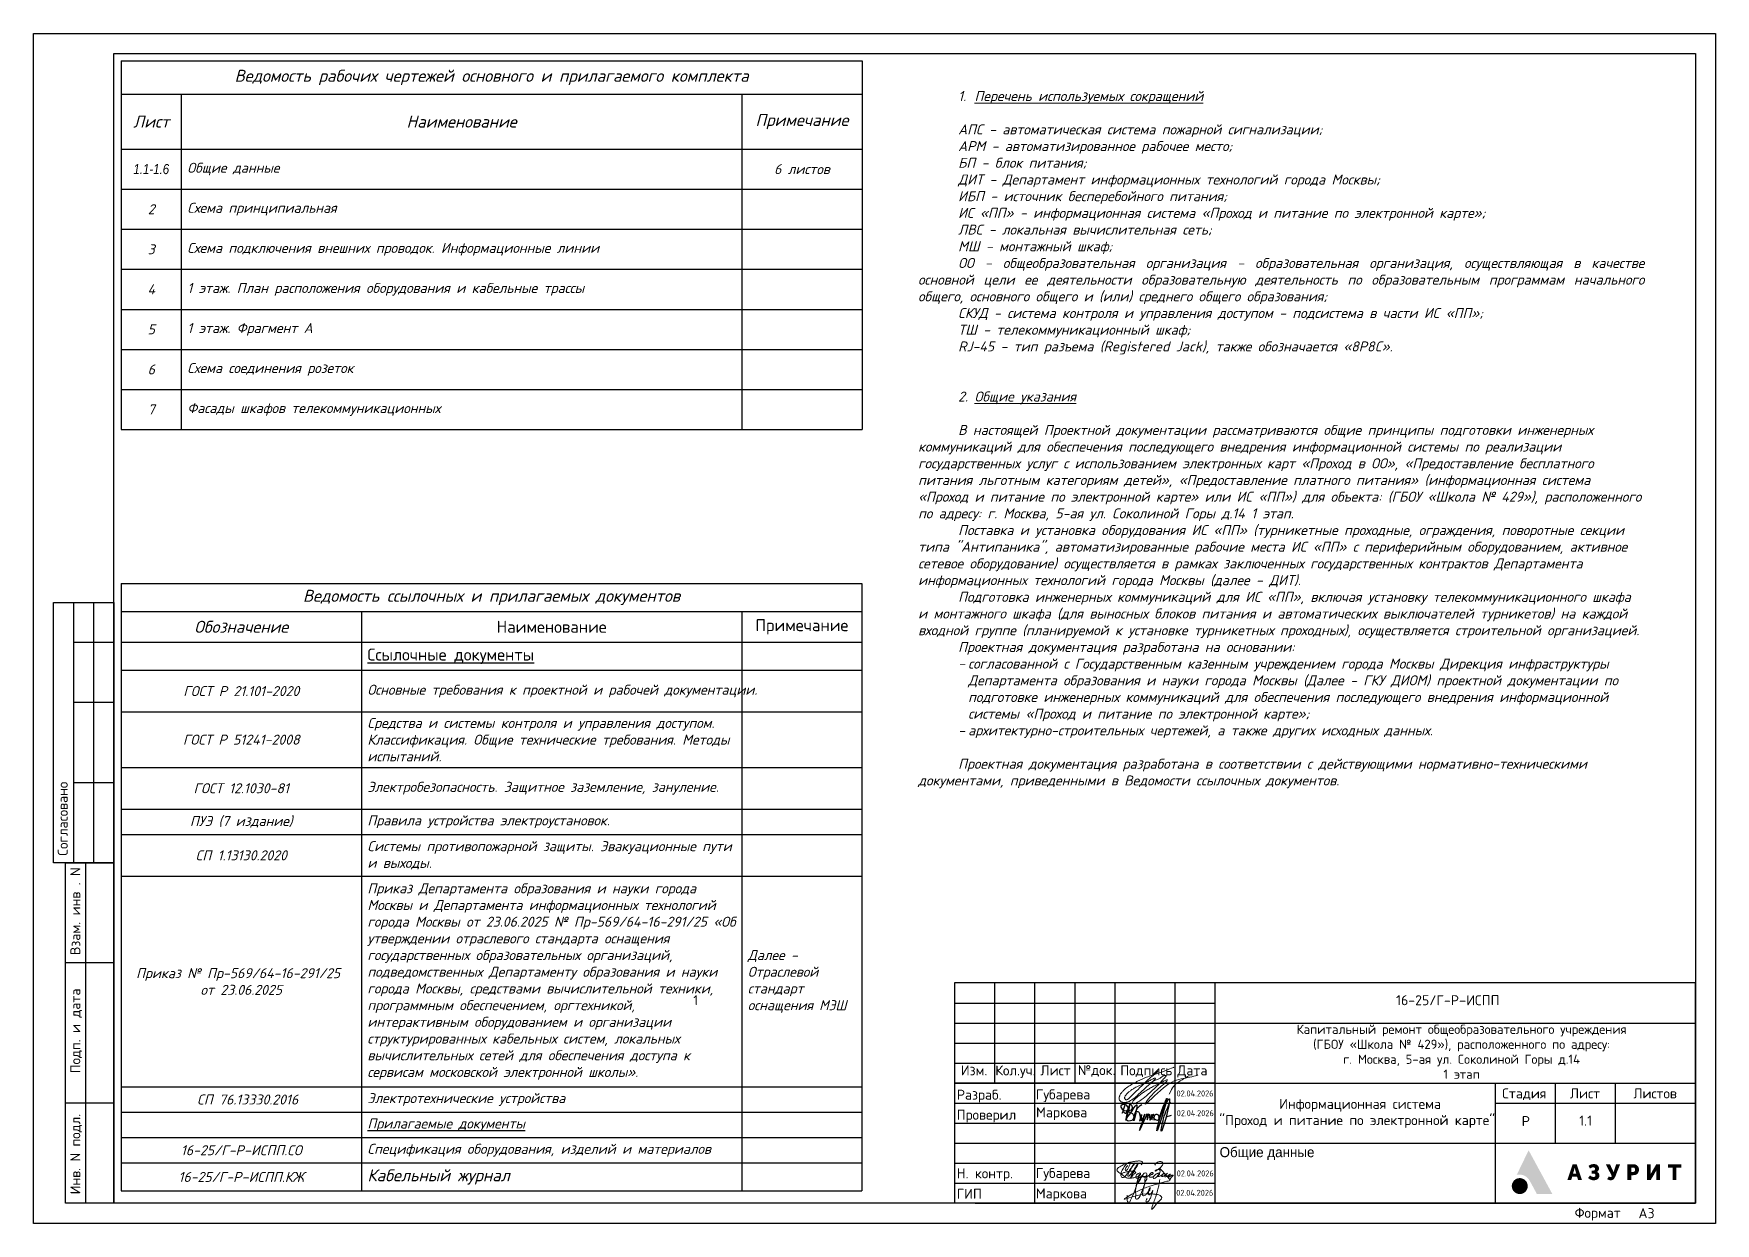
# Paper-space layout 'Общие данные' of a CAD drawing. Header units: millimetres. Extents: x -330 to 90, y -1 to 296.
import ezdxf
from ezdxf.enums import TextEntityAlignment as Align

# ---------------------------------------------------------------- set-up
doc = ezdxf.new("R2018")
doc.units = ezdxf.units.MM
for name, color, linetype, lineweight in [('7 - тонкая  текст - 02', 5, 'Continuous', 20), ('_TEXT', 7, 'Continuous', 30), ('G-____-TTLB-OTLN', 7, 'Continuous', 25), ('моя подпись', 5, 'Continuous', 30), ('подписи', 7, 'Continuous', 20)]:
    doc.layers.add(name, color=color, linetype=linetype, lineweight=lineweight)
for name, color, linetype in [('_STAMP', 7, 'Continuous'), ('оф_рамка', 7, 'Continuous'), ('Оформление-Рамка', 7, 'Continuous')]:
    doc.layers.add(name, color=color, linetype=linetype)
doc.layers.add('Оформление-Надписи', color=7, linetype='Continuous', lineweight=0, true_color=0x000000)
doc.styles.add('ISO', font='isocpeur.ttf', dxfattribs={"height": 2.5})
doc.styles.add('ISOPEUR', font='isocpeur.ttf')
doc.styles.add('KOSTY_STYLE', font='isocpeur.ttf')
doc.styles.get("Standard").update_dxf_attribs({"font": 'romans.shx'})

psp = doc.layouts.new('Общие данные')

# ---------------------------------------------------------------- texts
at = {"layer": '_TEXT', "style": 'KOSTY_STYLE'}
psp.add_text('1', height=2.5, dxfattribs=at).set_placement((-165.11, 54.73), align=Align.MIDDLE_CENTER)
at = {"layer": 'Оформление-Надписи', "insert": (-109.58, 281.7), "char_height": 2.5, "attachment_point": 1, "style": 'KOSTY_STYLE'}
psp.add_mtext_dynamic_manual_height_columns('\\pxi4,qj,t3,5;{\\fISOCPEUR|b0|i1|c204|p34;\\C0;1.^I \\LПеречень используемых сокращений\\P\\pi2,tz;\\P\\pi4;\\l\\C256;АПС - автоматическая система пожарной сигнализации;\\PАРМ - автоматизированное рабочее место;\\PБП - блок питания;\\PДИТ - Департамент информационных технологий города Москвы;\\PИБП - источник бесперебойного питания;\\PИС «ПП» - информационная система «Проход и питание по электронной карте»; \\PЛВС - локальная вычислительная сеть;\\PМШ - монтажный шкаф;\\PОО - общеобразовательная организация - образовательная организация, осуществляющая в качестве основной цели ее деятельности образовательную деятельность по образовательным программам начального общего, основного общего и (или) среднего общего образования;\\PСКУД - система контроля и управления досту\\C256;\\c0;пом - подсистема в части ИС «ПП»;\\P\\C256;ТШ - телекоммуникационный шкаф;\\P\\pq*;RJ-45 - тип разъема (Registered Jack), также обозначается «8P8C».\\P\\P\\P\\pqj,t3,5;\\A1;\\C256;\\c0;2.^I \\LОбщие указания\\P\\pt3;\\P\\pq*,tz;\\lВ настоящей Проектной документации рассматриваются общие принципы подготовки инженерных коммуникаций для обеспечения последующего внедрения информационной системы по реализации государственных услуг с использованием электронных карт «Проход в ОО», «Предоставление бесплатного питания льготным категориям детей», «Предоставление платного питания» (информационная система «Проход и питание по электронной карте» или ИС «ПП») для объекта: \\A0;\\C256;(ГБОУ «Школа № 429»), расположенного по адресу: г. Москва, 5-ая ул. Соколиной Горы д.14 1 этап\\A1;\\C256;\\c0;.\\PПоставка и установка оборудования ИС «ПП» (турникетные проходные, ограждения, поворотные секции типа "Антипаника", автоматизированные рабочие места ИС «ПП» с периферийным оборудованием, активное сетевое оборудование) осуществляется в рамках заключенных государственных контрактов Департамента информационных технологий города Москвы (далее - ДИТ).\\PПодготовка инженерных коммуникаций для ИС «ПП», включая установку телекоммуникационного шкафа и монтажного шкафа (для выносных блоков питания и автоматических выключателей турникетов) на каждой входной группе (планируемой к установке турникетных проходных), осуществляется строительной организацией.  \\PПроектная документация разработана на основании:\\P\\pi-1,l5,t5;\\C7;-^Iсогласованной с Государственным казенным учреждением города Москвы Дирекция инфраструктуры Департамента образования и науки города Москвы (Далее - ГКУ ДИОМ) проектной документации по подготовке инженерных коммуникаций для обеспечения последующего внедрения информационной системы «Проход и питание по электронной карте»;\\P\\C256;\\c0;-^Iархитектурно-строительных чертежей, а также других исходных данных.\\P\\pi4,l0,tz;\\PПроектная документация разработана в соответствии с действующими нормативно-техническими документами, приведенными в Ведомости ссылочных документов.}', width=180.8332, gutter_width=12.5, heights=[200.09], dxfattribs=at)

# ---------------------------------------------------------------- blocks, each defined once
blk = doc.blocks.new('Богдановский')
at = {"layer": 'моя подпись', "lineweight": 18}
for points in [[(-108.17, -48.35), (-108.17, -48.35), (-108.4, -48.4), (-108.51, -48.41), (-108.63, -48.41), (-108.96, -48.36), (-109.28, -48.14), (-109.4, -47.96), (-109.48, -47.74), (-109.49, -47.57), (-109.49, -47.45), (-109.48, -47.35), (-109.46, -47.25), (-109.41, -47.05), (-109.33, -46.75), (-109.16, -46.46), (-108.83, -45.86), (-108.15, -45.09), (-107.12, -44.21), (-106.54, -43.77), (-106.03, -43.38), (-105.36, -42.93), (-105, -42.7), (-104.16, -42.21), (-102.5, -41.3), (-101.77, -40.96), (-99.35, -39.48), (-99.35, -39.48), (-99.35, -39.48)], [(-102.45, -40.83), (-102.66, -41.1), (-102.92, -41.43), (-103.15, -41.69), (-103.4, -41.97), (-104.34, -43), (-107.48, -47.5), (-107.75, -47.66), (-107.91, -47.77), (-108.13, -47.76), (-108.35, -47.58), (-108.38, -47.37), (-108.36, -47.17), (-108.3, -46.98), (-108.18, -46.75), (-107.97, -46.41), (-107.73, -46.11), (-107.26, -45.56), (-106.77, -45.13), (-106.12, -44.61), (-104.73, -43.72), (-103.88, -43.05), (-103.57, -42.85), (-103.3, -42.61), (-103.08, -42.46), (-102.88, -42.33), (-102.82, -42.32), (-102.78, -42.32), (-102.73, -42.34), (-102.67, -42.35), (-102.83, -42.65), (-103.13, -43.12), (-104.64, -44.83), (-106.04, -46.84), (-107.19, -47.9), (-107.48, -48.11), (-107.71, -48.2), (-107.86, -48.26), (-108.17, -48.35), (-108.17, -48.35), (-108.17, -48.35), (-108.17, -48.35), (-108.17, -48.35)], [(-103.78, -43.46), (-101.92, -42.35), (-101.37, -41.73), (-101.14, -41.6), (-100.97, -41.5), (-100.71, -41.4), (-100.66, -41.4), (-100.64, -41.4), (-100.62, -41.44), (-100.62, -41.47), (-100.63, -41.5), (-100.63, -41.51), (-100.64, -41.54), (-100.65, -41.57), (-100.7, -41.68), (-100.76, -41.78), (-101.61, -43.12), (-102.17, -43.97), (-103.73, -46.01), (-104.81, -47.2), (-106.34, -48.62), (-106.87, -48.13), (-105.81, -46.85), (-105.13, -46.06), (-104.59, -45.52), (-103.91, -44.92), (-103.2, -44.37), (-102.51, -43.77), (-101.3, -42.99), (-100.92, -42.65), (-100.65, -42.43), (-100.46, -42.3), (-100.04, -42.21), (-100.36, -42.52), (-100.43, -42.92), (-103, -45.67), (-104.96, -49.81), (-99.89, -42.39), (-96.68, -41.34), (-94.15, -40.34), (-94.15, -40.19)], [(-95.91, -40.67), (-96.18, -40.87), (-96.36, -41.04), (-96.74, -41.37), (-98.3, -42.66), (-98.85, -43.47), (-99.34, -45.15)]]:
    blk.add_open_spline(points, degree=3, dxfattribs=at)
blk = doc.blocks.new('878')
at = {"color": 212, "lineweight": 20}
for points in [[(85.7, -2609.23), (85.95, -2608.94), (86.01, -2608.58), (85.71, -2608.38), (84.85, -2608.3), (83.76, -2608.44), (82.96, -2608.63), (81.5, -2609.12), (80.32, -2609.74), (79.62, -2610.53), (79.86, -2610.94), (80.36, -2611.31), (81.03, -2611.78), (81.54, -2612.18), (82.01, -2612.48), (83.03, -2612.58), (84.07, -2612.41), (84.93, -2612.07), (85.29, -2611.88), (85.51, -2611.64), (85.51, -2611.34), (84.74, -2611.54), (84.55, -2611.76), (84.39, -2612.09), (84.36, -2612.37), (84.49, -2612.56), (84.82, -2612.58), (85.08, -2612.5), (85.28, -2612.41), (85.67, -2612.14), (86.02, -2611.83), (85.23, -2613.07), (84.82, -2613.86), (84.98, -2613.67), (85.68, -2612.52), (86.16, -2611.67), (86.48, -2611.33), (87.06, -2611.35), (87.14, -2611.72), (87.03, -2611.95), (86.8, -2612.11), (86.36, -2612.16), (86.1, -2612.07), (86.03, -2611.94)], [(82.34, -2609.4), (82.02, -2609.78), (81.76, -2610.19), (81.77, -2610.61), (81.93, -2610.64), (82.16, -2610.53), (82.56, -2609.93), (82.84, -2609.27), (82.82, -2608.69), (82.69, -2608.62), (82.41, -2608.73), (82.05, -2609.03), (81.27, -2610.05), (80.71, -2611.19), (80.67, -2612.05), (80.9, -2612.38), (81.3, -2612.43), (81.92, -2611.86), (82.51, -2611.03), (83.12, -2610.18), (83.76, -2609.36), (83.98, -2609.08), (84.06, -2608.8), (84, -2608.79), (83.81, -2608.97), (83.58, -2609.4), (82.76, -2610.96), (82.42, -2611.6), (82.38, -2612.12), (82.67, -2612.06), (82.89, -2611.82), (83.64, -2610.83), (84.35, -2609.68), (84.69, -2609.08), (84.85, -2608.92), (84.93, -2608.93), (84.89, -2609.18), (84.68, -2609.56), (83.71, -2611.25), (83.04, -2612.51), (83.62, -2611.87), (84.17, -2611.37), (84.34, -2611.14), (84.21, -2611), (83.2, -2610.83), (82.86, -2610.86), (81.91, -2611.03), (81.19, -2611.26), (80.69, -2611.58), (80.62, -2611.76)], [(86.03, -2611.94), (86.08, -2612.14), (86.37, -2612.31), (86.76, -2612.26), (87.06, -2612.17), (87.3, -2612.09), (87.52, -2612), (87.76, -2611.91), (88.3, -2611.7), (88.6, -2611.54), (88.67, -2611.34), (88.6, -2611.22), (88.36, -2611.19), (88.16, -2611.29), (87.94, -2611.48), (87.78, -2611.71), (87.72, -2611.93), (87.75, -2612.15), (87.85, -2612.3), (88.01, -2612.36), (88.21, -2612.37), (88.5, -2612.3), (88.61, -2612.24), (88.86, -2612.07), (89.08, -2611.86), (89.16, -2611.77), (89.26, -2611.68)], [(89.25, -2609.37), (89.1, -2609.2), (89.47, -2608.8), (90.05, -2608.5), (90.82, -2608.52), (91.09, -2608.85), (90.89, -2609.49), (90.43, -2610), (89.98, -2610.34), (89.56, -2610.65), (89.29, -2610.81), (89.16, -2610.78), (89.23, -2610.66), (89.32, -2610.6), (89.49, -2610.52), (89.79, -2610.42), (89.89, -2610.4), (90.03, -2610.38), (90.17, -2610.38), (90.31, -2610.5), (90.38, -2610.65), (90.4, -2610.88), (90.32, -2611.23), (90.17, -2611.55), (89.96, -2611.84), (89.65, -2612.16), (89.31, -2612.48), (89.07, -2612.62), (88.84, -2612.68), (88.73, -2612.63), (88.74, -2612.35), (89.26, -2611.68), (89.48, -2611.54), (89.69, -2611.44), (89.88, -2611.38), (90.08, -2611.35), (90.3, -2611.41), (90.23, -2611.64), (90.05, -2611.89), (89.92, -2612.06), (89.89, -2612.15), (90.07, -2612.18), (90.35, -2612.07), (90.51, -2611.99), (90.77, -2611.86), (90.9, -2611.76), (91.04, -2611.65), (91.19, -2611.52), (91.28, -2611.42), (91.39, -2611.32), (91.33, -2611.41), (91.12, -2611.64), (90.95, -2611.81), (90.84, -2611.94), (90.81, -2612.01), (90.83, -2612.13), (90.96, -2612.18), (91.06, -2612.15), (91.28, -2612.07), (91.54, -2611.89), (91.72, -2611.72), (91.89, -2611.59), (92.07, -2611.45), (92.25, -2611.36), (92.09, -2611.53), (91.91, -2611.69), (91.72, -2611.9), (91.63, -2612.03), (91.62, -2612.24), (91.71, -2612.27), (91.99, -2612.19), (92.14, -2612.11), (92.46, -2611.92), (92.63, -2611.8), (92.78, -2611.7), (92.87, -2611.64), (93, -2611.58), (93.01, -2611.58), (92.68, -2611.89), (92.53, -2611.99), (92.43, -2612.09), (92.36, -2612.19), (92.38, -2612.32), (92.6, -2612.3), (92.78, -2612.19), (92.95, -2612.09), (93.08, -2612), (93.24, -2611.92), (93.35, -2611.86), (93.44, -2611.84), (93.57, -2611.82), (93.69, -2611.88), (93.63, -2612), (93.47, -2612.18), (93.28, -2612.37), (93.12, -2612.55), (93.08, -2612.6), (93.05, -2612.64), (93.01, -2612.68), (92.98, -2612.71), (92.93, -2612.78)]]:
    blk.add_spline(points, degree=3, dxfattribs=at)
blk = doc.blocks.new('Мурашов АВ')
at = {"layer": 'подписи'}
for points in [[(44396.88, 26784.99), (44396.72, 26783.99), (44396.54, 26783.2), (44396.2, 26782.04), (44395.85, 26781.03), (44395.46, 26779.92), (44395.35, 26779.44), (44395.9, 26779.97), (44396.5, 26780.75), (44397.25, 26781.62), (44396.94, 26782), (44395.99, 26782.22), (44394.93, 26782.34), (44392.66, 26781.98), (44391.09, 26781.54), (44390.24, 26781.32), (44391.66, 26782.22), (44393.26, 26783.04), (44395.26, 26783.81), (44396.73, 26784.24), (44398.22, 26784.65), (44398.82, 26784.91), (44398.65, 26785.14), (44396.89, 26787.11)], [(44390.79, 26782.08), (44390.79, 26781.37), (44390.79, 26781.09), (44390.95, 26780.73), (44391.12, 26780.63), (44391.27, 26780.84), (44391.79, 26781.87), (44393.05, 26786.06), (44392.37, 26782.86), (44392.37, 26781.85), (44392.37, 26781.56), (44392.52, 26781.29), (44392.8, 26781.39), (44393.45, 26782.57), (44393.85, 26783.52), (44394.23, 26784.67), (44394.44, 26785.36), (44394.29, 26785.48), (44394.11, 26784.65), (44393.79, 26783.19), (44393.65, 26782.37), (44393.65, 26782.06), (44394.05, 26781.97), (44394.29, 26782.18), (44395.09, 26783.35), (44395.09, 26783.44), (44394.74, 26782.4), (44394.87, 26782.15), (44395.25, 26782.4), (44395.57, 26782.92), (44395.27, 26781.92), (44394.95, 26781.2), (44394.58, 26780.84), (44394.35, 26780.84), (44394.53, 26781.46)]]:
    blk.add_spline(points, degree=3, dxfattribs=at)
blk = doc.blocks.new('Куликов Д.В.')
at = {"color": 0, "linetype": 'ByBlock'}
for points in [[(-14, 205), (-45, 97), (-47, 92), (-34, 106), (-19, 94), (25, 170), (-65, 185), (2, 120), (51, 207), (1, 2), (50, 192), (55, 201), (76, 140), (31, 115), (82, 84), (76, -2), (6, 1), (45, 73), (136, 194), (99, -8), (134, 132), (200, 200)], [(419, 25), (521, 277), (392, -135), (431, 21), (554, 271), (447, -138), (477, 17), (565, 233)], [(129, 114), (168, 98), (175, -10), (198, 75), (193, -2), (236, 69), (171, -123), (263, 73), (266, 81), (271, 4), (293, 81), (307, 1), (329, 78), (330, 6), (349, 73), (354, 78)], [(335, 37), (351, 29), (359, 3), (373, 74), (410, 68), (399, -1), (359, 25), (360, 38)], [(523, 47), (579, 66)]]:
    blk.add_spline(points, degree=3, dxfattribs=at)
blk = doc.blocks.new('Логотип Азурит')
at = {"layer": '_STAMP', "linetype": 'Continuous', "true_color": 0x2a3756}
h = blk.add_hatch(color=159, dxfattribs=at)
h.dxf.hatch_style = 1
h.paths.add_polyline_path([(-39.4, 8.5), (-40.02, 9.65), (-40.61, 10.74), (-41.14, 11.7), (-41.62, 12.59), (-41.79, 12.89), (-41.86, 13.01), (-41.91, 12.94), (-41.99, 12.78), (-42.39, 11.96), (-42.77, 11.18), (-43.09, 10.5), (-43.47, 9.72), (-44.18, 8.26), (-44.5, 7.6), (-44.73, 7.14), (-44.85, 6.9), (-44.7, 6.93), (-44.51, 6.95), (-44.27, 6.97), (-44.09, 6.97), (-43.91, 6.96), (-43.74, 6.94), (-43.56, 6.91), (-43.39, 6.87), (-43.22, 6.81), (-43.05, 6.75), (-42.89, 6.68), (-42.73, 6.59), (-42.58, 6.5), (-42.43, 6.4), (-42.29, 6.29), (-42.15, 6.17), (-42.03, 6.04), (-41.91, 5.91), (-41.79, 5.77), (-41.72, 5.65), (-41.63, 5.5), (-41.3, 4.9), (-41.02, 4.39), (-40.57, 3.56), (-40.05, 2.59), (-39.78, 2.11), (-37.86, 2.11), (-36.5, 2.11), (-35.94, 2.12), (-36.48, 3.13), (-36.82, 3.75), (-37.16, 4.37), (-37.67, 5.33), (-38.2, 6.3), (-38.54, 6.93), (-38.87, 7.53)])
h = blk.add_hatch(color=159, dxfattribs=at)
h.dxf.hatch_style = 1
h.paths.add_polyline_path([(-29.3, 7.88), (-29.63, 8.84), (-29.86, 9.53), (-30.37, 9.54), (-30.87, 9.54), (-30.93, 9.38), (-31.26, 8.4), (-31.64, 7.27), (-31.97, 6.31), (-32.19, 5.64), (-32.05, 5.63), (-31.71, 5.62), (-31.23, 5.62), (-31.11, 6.03), (-30.99, 6.44), (-30.37, 6.44), (-29.75, 6.44), (-29.63, 6.03), (-29.52, 5.62), (-29.03, 5.62), (-28.54, 5.62), (-28.6, 5.8), (-28.93, 6.79)])
h.paths.add_polyline_path([(-30.77, 7.21), (-30.74, 7.31), (-30.56, 7.93), (-30.43, 8.43), (-30.39, 8.59), (-30.37, 8.65), (-30.35, 8.64), (-30.31, 8.45), (-30.22, 8.08), (-30.11, 7.66), (-30.01, 7.33), (-29.97, 7.21), (-30.37, 7.21)], flags=16)
h = blk.add_hatch(color=159, dxfattribs=at)
h.dxf.hatch_style = 1
h.paths.add_polyline_path([(-24.39, 7.35), (-24.47, 7.43), (-24.56, 7.5), (-24.66, 7.56), (-24.81, 7.65), (-24.74, 7.69), (-24.65, 7.75), (-24.55, 7.86), (-24.45, 7.97), (-24.38, 8.09), (-24.35, 8.18), (-24.32, 8.25), (-24.31, 8.34), (-24.3, 8.45), (-24.3, 8.65), (-24.31, 8.73), (-24.34, 8.82), (-24.41, 8.99), (-24.51, 9.14), (-24.63, 9.28), (-24.78, 9.39), (-24.95, 9.48), (-25.13, 9.55), (-25.34, 9.59), (-25.56, 9.6), (-25.74, 9.6), (-25.91, 9.58), (-26.08, 9.55), (-26.23, 9.51), (-26.39, 9.46), (-26.53, 9.39), (-26.67, 9.32), (-26.8, 9.23), (-26.9, 9.15), (-26.81, 8.98), (-26.64, 8.66), (-26.54, 8.5), (-26.51, 8.5), (-26.46, 8.54), (-26.35, 8.61), (-26.21, 8.67), (-26.07, 8.73), (-25.93, 8.77), (-25.82, 8.79), (-25.72, 8.79), (-25.62, 8.79), (-25.53, 8.76), (-25.46, 8.73), (-25.39, 8.68), (-25.34, 8.62), (-25.3, 8.55), (-25.26, 8.45), (-25.26, 8.36), (-25.27, 8.27), (-25.32, 8.18), (-25.36, 8.13), (-25.39, 8.08), (-25.44, 8.05), (-25.49, 8.02), (-25.63, 7.99), (-25.84, 7.98), (-26.1, 7.97), (-26.1, 7.6), (-26.1, 7.24), (-25.78, 7.23), (-25.54, 7.21), (-25.45, 7.2), (-25.38, 7.18), (-25.33, 7.15), (-25.28, 7.12), (-25.25, 7.08), (-25.21, 7.02), (-25.19, 6.96), (-25.17, 6.9), (-25.17, 6.76), (-25.18, 6.7), (-25.2, 6.64), (-25.23, 6.58), (-25.26, 6.53), (-25.31, 6.49), (-25.37, 6.45), (-25.44, 6.43), (-25.52, 6.41), (-25.69, 6.39), (-25.78, 6.39), (-25.87, 6.41), (-26, 6.45), (-26.16, 6.51), (-26.3, 6.6), (-26.43, 6.69), (-26.53, 6.76), (-26.77, 6.45), (-26.93, 6.26), (-26.97, 6.2), (-26.98, 6.15), (-26.97, 6.11), (-26.94, 6.07), (-26.82, 5.97), (-26.62, 5.84), (-26.41, 5.73), (-26.19, 5.65), (-25.97, 5.59), (-25.78, 5.57), (-25.53, 5.57), (-25.3, 5.58), (-25.12, 5.61), (-24.99, 5.65), (-24.87, 5.71), (-24.75, 5.78), (-24.64, 5.85), (-24.54, 5.94), (-24.45, 6.03), (-24.37, 6.13), (-24.31, 6.23), (-24.25, 6.37), (-24.21, 6.51), (-24.2, 6.66), (-24.2, 6.82), (-24.21, 6.94), (-24.24, 7.06), (-24.28, 7.16), (-24.33, 7.26)])
h = blk.add_hatch(color=159, dxfattribs=at)
h.dxf.hatch_style = 1
h.paths.add_polyline_path([(-19.61, 8.04), (-19.36, 8.68), (-19.14, 9.22), (-19.03, 9.53), (-19.17, 9.54), (-19.52, 9.54), (-20.02, 9.54), (-20.05, 9.44), (-20.31, 8.65), (-20.59, 7.81), (-20.63, 7.68), (-20.66, 7.62), (-20.67, 7.61), (-20.7, 7.67), (-20.82, 7.97), (-21.01, 8.4), (-21.34, 9.1), (-21.54, 9.54), (-22.06, 9.54), (-22.58, 9.54), (-22.4, 9.17), (-21.88, 8.17), (-21.32, 7.06), (-21.11, 6.63), (-21.09, 6.56), (-21.1, 6.52), (-21.15, 6.45), (-21.21, 6.41), (-21.28, 6.38), (-21.37, 6.37), (-21.45, 6.37), (-21.55, 6.39), (-21.64, 6.43), (-21.74, 6.49), (-21.82, 6.53), (-21.86, 6.49), (-21.92, 6.39), (-22.11, 6.05), (-22.23, 5.85), (-22.18, 5.81), (-22.08, 5.75), (-21.95, 5.69), (-21.81, 5.63), (-21.69, 5.59), (-21.51, 5.57), (-21.31, 5.57), (-21.12, 5.59), (-20.97, 5.62), (-20.88, 5.66), (-20.79, 5.71), (-20.71, 5.77), (-20.63, 5.84), (-20.56, 5.93), (-20.48, 6.02), (-20.35, 6.23), (-20.28, 6.35), (-20.21, 6.51), (-19.92, 7.25)])
h = blk.add_hatch(color=159, dxfattribs=at)
h.dxf.hatch_style = 1
h.paths.add_polyline_path([(-14.46, 7.53), (-14.41, 7.64), (-14.37, 7.74), (-14.33, 7.96), (-14.31, 8.19), (-14.32, 8.41), (-14.37, 8.63), (-14.45, 8.83), (-14.5, 8.93), (-14.55, 9.02), (-14.62, 9.1), (-14.69, 9.18), (-14.81, 9.29), (-14.92, 9.37), (-15.06, 9.43), (-15.21, 9.49), (-15.33, 9.52), (-15.49, 9.53), (-16.3, 9.54), (-17.21, 9.54), (-17.21, 7.58), (-17.21, 5.62), (-16.73, 5.62), (-16.25, 5.62), (-16.25, 6.23), (-16.25, 6.83), (-15.87, 6.83), (-15.58, 6.84), (-15.35, 6.86), (-15.17, 6.91), (-14.99, 6.98), (-14.83, 7.08), (-14.69, 7.2), (-14.56, 7.36)])
h.paths.add_polyline_path([(-15.6, 7.68), (-15.67, 7.66), (-15.95, 7.66), (-16.25, 7.66), (-16.25, 8.2), (-16.25, 8.74), (-15.93, 8.73), (-15.64, 8.72), (-15.57, 8.7), (-15.51, 8.67), (-15.42, 8.6), (-15.35, 8.51), (-15.32, 8.45), (-15.3, 8.39), (-15.29, 8.19), (-15.29, 8.07), (-15.3, 8), (-15.32, 7.94), (-15.35, 7.88), (-15.39, 7.82), (-15.43, 7.78), (-15.53, 7.71)], flags=16)
h = blk.add_hatch(color=159, dxfattribs=at)
h.dxf.hatch_style = 1
h.paths.add_polyline_path([(-10.09, 7.82), (-9.98, 8.03), (-9.94, 8.12), (-9.95, 7.93), (-9.96, 7.49), (-9.97, 6.69), (-9.97, 5.62), (-9.5, 5.62), (-9.04, 5.62), (-9.04, 7.58), (-9.04, 9.54), (-9.51, 9.54), (-9.99, 9.54), (-10.36, 8.91), (-10.84, 8.1), (-11.03, 7.78), (-11.26, 7.34), (-11.37, 7.13), (-11.42, 7.05), (-11.41, 7.31), (-11.39, 7.78), (-11.39, 8.55), (-11.39, 9.54), (-11.86, 9.54), (-12.34, 9.54), (-12.34, 7.58), (-12.34, 5.62), (-11.86, 5.62), (-11.37, 5.62), (-11.18, 5.95), (-10.61, 6.89), (-10.31, 7.42)])
h = blk.add_hatch(color=159, dxfattribs=at)
h.dxf.hatch_style = 1
h.paths.add_polyline_path([(-3.74, 9.14), (-3.74, 9.54), (-5.42, 9.54), (-7.09, 9.54), (-7.09, 9.14), (-7.09, 8.74), (-6.5, 8.74), (-5.9, 8.74), (-5.9, 7.18), (-5.9, 5.62), (-5.43, 5.62), (-4.95, 5.62), (-4.95, 7.18), (-4.95, 8.74), (-4.35, 8.74), (-3.74, 8.74)])
at = {"layer": '_STAMP', "linetype": 'Continuous', "true_color": 0x1447b7}
h = blk.add_hatch(color=162, dxfattribs=at)
h.dxf.hatch_style = 1
h.paths.add_polyline_path([(-42.09, 4.22), (-42.11, 4.4), (-42.15, 4.58), (-42.2, 4.76), (-42.27, 4.93), (-42.35, 5.1), (-42.45, 5.26), (-42.57, 5.41), (-42.7, 5.55), (-42.8, 5.64), (-42.91, 5.72), (-43.14, 5.86), (-43.38, 5.97), (-43.63, 6.05), (-43.89, 6.09), (-44.15, 6.1), (-44.42, 6.07), (-44.55, 6.04), (-44.68, 6.01), (-44.87, 5.94), (-45.05, 5.85), (-45.22, 5.74), (-45.37, 5.62), (-45.51, 5.49), (-45.63, 5.35), (-45.75, 5.19), (-45.84, 5.03), (-45.92, 4.85), (-45.98, 4.67), (-46.03, 4.49), (-46.06, 4.29), (-46.07, 4.1), (-46.05, 3.9), (-46.02, 3.7), (-45.97, 3.51), (-45.92, 3.37), (-45.87, 3.24), (-45.8, 3.11), (-45.72, 2.99), (-45.64, 2.88), (-45.54, 2.77), (-45.44, 2.67), (-45.33, 2.57), (-45.22, 2.49), (-45.1, 2.41), (-44.98, 2.34), (-44.85, 2.28), (-44.72, 2.22), (-44.58, 2.18), (-44.44, 2.15), (-44.3, 2.13), (-44.05, 2.12), (-43.8, 2.14), (-43.57, 2.19), (-43.34, 2.26), (-43.12, 2.37), (-42.92, 2.5), (-42.73, 2.65), (-42.56, 2.83), (-42.44, 2.99), (-42.34, 3.15), (-42.26, 3.32), (-42.19, 3.49), (-42.14, 3.67), (-42.11, 3.85), (-42.09, 4.03)])
blk = doc.blocks.new('*U644')
for p, q in [((-0.11, 90), (-0.11, 155)), ((4.89, 90), (4.89, 155)), ((9.89, 90), (9.89, 155)), ((14.89, 5), (14.89, 155)), ((14.89, 145), (4.89, 145)), ((14.89, 130), (4.89, 130)), ((14.89, 110), (4.89, 110)), ((2.89, 5), (2.89, 90)), ((2.89, 90), (14.89, 90)), ((7.89, 5), (7.89, 90)), ((14.89, 65), (2.89, 65)), ((409.89, 60), (224.89, 60)), ((224.89, 60), (224.89, 5)), ((234.89, 60), (234.89, 35)), ((244.89, 60), (244.89, 5)), ((254.89, 60), (254.89, 35)), ((264.89, 60), (264.89, 5)), ((279.89, 60), (279.89, 5)), ((289.89, 60), (289.89, 5)), ((409.89, 5), (409.89, 60)), ((224.89, 55), (289.89, 55)), ((224.89, 50), (289.89, 50)), ((289.89, 50), (409.89, 50)), ((224.89, 45), (289.89, 45)), ((234.89, 45), (234.89, 45)), ((244.89, 45), (244.89, 45)), ((264.89, 45), (264.89, 45)), ((289.89, 45), (289.89, 45)), ((224.89, 40), (289.89, 40)), ((224.89, 35), (289.89, 35)), ((289.89, 35), (409.89, 35)), ((359.89, 35), (359.89, 5)), ((374.89, 35), (374.89, 20)), ((389.89, 35), (389.89, 20)), ((14.89, 30), (2.89, 30)), ((224.89, 30), (289.89, 30)), ((359.89, 30), (409.89, 30)), ((224.89, 25), (289.89, 25)), ((224.89, 20), (289.89, 20)), ((289.89, 20), (409.89, 20)), ((224.89, 15), (289.89, 15)), ((224.89, 10), (289.89, 10)), ((14.89, 5), (2.89, 5)), ((230, 5), (409.89, 5))]:
    blk.add_line(p, q)
for points in [[(-5.11, 297), (414.89, 297), (414.89, 0), (-5.11, 0)], [(14.89, 292), (409.89, 292), (409.89, 5), (14.89, 5)], [(-0.11, 155), (14.89, 155), (14.89, 90), (-0.11, 90)], [(2.89, 90), (14.89, 90), (14.89, 5), (2.89, 5)]]:
    blk.add_lwpolyline(points, close=True)
at = {"ltscale": 0.01}
blk.add_lwpolyline([(2.89, 90), (14.89, 90), (14.89, 5), (2.89, 5)], close=True, dxfattribs=at)
for points in [[(7.89, 5), (7.89, 90)], [(289.89, 60), (289.89, 5)], [(289.89, 50), (409.89, 50)], [(224.89, 40), (289.89, 40)], [(234.89, 40), (234.89, 35)], [(244.89, 40), (244.89, 35)], [(254.89, 40), (254.89, 35)], [(264.89, 40), (264.89, 35)], [(279.89, 40), (279.89, 35)], [(289.89, 35), (224.89, 35)], [(289.89, 35), (409.89, 35)], [(374.89, 35), (374.89, 30)], [(389.89, 35), (389.89, 30)], [(359.89, 30), (409.89, 30)]]:
    blk.add_lwpolyline(points)
at = {"color": 5, "xscale": 0.01968503937007874, "yscale": 0.01968503937007874, "zscale": 0.01968503937007874}
blk.add_blockref('Куликов Д.В.', (267.69, 25.73), dxfattribs=at)
at = {"linetype": 'Continuous'}
blk.add_blockref('Логотип Азурит', (410.12, 5.19), dxfattribs=at)
blk.add_blockref('Логотип Азурит', (410.12, 5.19), dxfattribs=at)
at = {"color": 172, "true_color": 0x1616e3, "xscale": 1.336226572991934, "yscale": 1.336226572991934, "zscale": 1.336226572991934}
blk.add_blockref('Мурашов АВ', (-59048.15, -35779.87), dxfattribs=at)
at = {"layer": '7 - тонкая  текст - 02', "color": 7, "lineweight": 100}
blk.add_blockref('878', (185.8, 2623.86), dxfattribs=at)
at = {"layer": 'моя подпись', "lineweight": 13, "xscale": 1.202324007451561, "yscale": 1.202324007451561, "zscale": 1.202324007451561, "rotation": 350.5099983470229}
blk.add_blockref('Богдановский', (405.26, 66.07), dxfattribs=at)
at = {"style": 'KOSTY_STYLE'}
for s, p in [('Согласовано', (3.42, 91.78)), ('Взам. инв . N', (6.55, 66.98)), ('Подп. и дата', (6.55, 37.46)), ('Инв. N подл.', (6.55, 7.24))]:
    blk.add_text(s, height=2.5, rotation=90, dxfattribs=at).set_placement(p)
for s, p in [('Изм.', (226.47, 36.94)), ('Кол.уч.', (235.06, 36.93)), ('Лист', (246.34, 36.94)), ('№', (255.66, 36.99)), ('док.', (259.04, 36.99)), ('Подпись', (266.28, 36.94)), ('Дата', (280.52, 36.94))]:
    blk.add_text(s, height=2.5, dxfattribs=at).set_placement(p)
for s, p in [('Стадия', (367.17, 32.43)), ('Лист', (382.33, 32.43)), ('Листов', (399.84, 32.43))]:
    blk.add_text(s, height=2.5, dxfattribs=at).set_placement(p, align=Align.MIDDLE_CENTER)
blk.add_text('Формат', height=2.5, dxfattribs=at).set_placement((379.75, 2.62), align=Align.MIDDLE_LEFT)
at = {"flags": 12}
blk.add_attdef('ДАТА_5', (13.45, 50.92), '', height=2, rotation=90, dxfattribs=at)
at = {"style": 'KOSTY_STYLE', "flags": 12}
for tag, p in [('РАЗРАБОТАЛ', (245.19, 30.93)), ('ЛИСТ', (380.88, 24.4)), ('ЛИСТОВ', (397.6, 24.4)), ('Н_КОНТРОЛЬ', (245.19, 11.31)), ('ТИП_ФОРМАТА', (395.7, 1.29))]:
    blk.add_attdef(tag, p, '', height=2.5, dxfattribs=at)
blk.add_attdef('ИНВ_НОМЕР', (12.81, 9.74), '', height=2.5, rotation=90, dxfattribs=at)
at = {"style": 'KOSTY_STYLE'}
for tag, p in [('ПРОВЕРИЛ', (245.23, 26.47)), ('ГИП', (245.19, 6.22))]:
    blk.add_attdef(tag, p, '', height=2.5, dxfattribs=at)
at = {"lineweight": 30}
blk.add_attdef('НАЗВАНИЕ_ТЕКУЩЕГО_ЛИСТА', text='', height=2.5, dxfattribs=at).set_placement((291.09, 19.02), align=Align.TOP_LEFT)
at = {"layer": 'G-____-TTLB-OTLN', "attachment_point": 1, "line_spacing_factor": 0.974696}
for s, insert, char_height, width, style in [('16-25/Г-Р–ИСПП', (335.14, 56.95), 2.5, 43.743, 'KOSTY_STYLE'), ('\\pxqc;Капитальный ремонт общеобразовательного учреждения    \\P(ГБОУ «Школа № 429»), расположенного по адресу:                       \\Pг. Москва, 5-ая ул. Соколиной Горы д.14 \\P1 этап', (299.2, 49.59), 2.3, 104.6445, 'KOSTY_STYLE'), ('Разраб.', (225.43, 33.36), 2.5, 19.4367, 'KOSTY_STYLE'), ('02.04.2026', (280.32, 33.17), 1.5, 6.9369, 'ISOPEUR'), ('\\pxqc;{\\C256;\\c0;Информационная система \\P\\pq*;"Проход и питание по электронной карте"}', (291, 31.07), 2.5, 70.3494, 'KOSTY_STYLE'), ('02.04.2026', (280.37, 28.25), 1.5, 7.1512, 'ISOPEUR'), ('Р', (366.52, 26.77), 2.5, 3.7776, 'KOSTY_STYLE'), ('Н. контр.', (225.43, 13.74), 2.5, 19.4367, 'KOSTY_STYLE'), ('02.04.2026', (280.36, 13.21), 1.5, 7.1512, 'ISOPEUR'), ('02.04.2026', (280.25, 8.37), 1.5, 7.1512, 'ISOPEUR')]:
    blk.add_mtext(s, dxfattribs=dict(at, insert=insert, char_height=char_height, width=width, style=style))
at = {"layer": 'G-____-TTLB-OTLN', "lineweight": 18, "char_height": 2.5, "width": 19.4367, "attachment_point": 1, "line_spacing_factor": 0.974696, "style": 'KOSTY_STYLE'}
for s, insert in [('Проверил', (225.43, 28.36)), ('ГИП', (225.43, 8.63))]:
    blk.add_mtext(s, dxfattribs=dict(at, insert=insert))
blk = doc.blocks.new('*T56')
at = {"layer": 'Оформление-Рамка', "color": 0, "linetype": 'ByBlock', "lineweight": -2, "transparency": 16777216}
for p, q in [((0, 0), (185, 0)), ((0, 0), (0, -92.07)), ((185, 0), (185, -92.07)), ((0, -8.33), (185, -8.33)), ((15, -8.33), (15, -72.07)), ((155, -8.33), (155, -92.07)), ((0, -22.07), (185, -22.07)), ((0, -32.07), (185, -32.07)), ((0, -42.07), (185, -42.07)), ((0, -52.07), (185, -52.07)), ((0, -62.07), (185, -62.07)), ((0, -72.07), (185, -72.07)), ((15, -72.07), (15, -92.07)), ((0, -82.07), (185, -82.07)), ((0, -92.07), (155, -92.07)), ((155, -92.07), (185, -92.07))]:
    blk.add_line(p, q, dxfattribs=at)
at = {"layer": 'Оформление-Рамка', "color": 0, "transparency": 16777216, "style": 'KOSTY_STYLE'}
for s, insert, char_height, width, attachment_point in [('{\\fISOCPEUR|b0|i1|c204|p34;Ведомость рабочих чертежей основного и прилагаемого комплекта}', (92.5, -4.17), 3, 184.97, 5), ('{\\fISOCPEUR|b0|i1|c204|p34;Лист}', (7.5, -15.2), 3, 12, 5), ('{\\fISOCPEUR|b0|i1|c204|p34;Наименование}', (85, -15.2), 3, 137, 5), ('{\\fISOCPEUR|b0|i1|c204|p34;Примечание}', (170, -15.2), 3, 27, 5), ('{\\fArial Narrow|b0|i1|c204|p34;\\C256;1.\\C256;\\c0;1-1.6}', (7.5, -27.07), 2.5, 12, 5), ('{\\fISOCPEUR|b0|i1|c204|p34;Общие данные}', (16.5, -27.07), 2.5, 137, 4), ('{\\fISOCPEUR|b0|i1|c204|p34;6 листов}', (170, -27.07), 2.5, 27, 5), ('{\\fISOCPEUR|b0|i1|c204|p34;2', (7.5, -37.07), 2.5, 12, 5), ('{\\fISOCPEUR|b0|i1|c204|p34;\\C256;Схема принципиальная}', (16.5, -37.07), 2.5, 137, 4), ('{\\fISOCPEUR|b0|i1|c204|p34;3', (7.5, -47.07), 2.5, 12, 5), ('{\\fISOCPEUR|b0|i1|c204|p34;\\C256;Схема подключения внешних проводок. Информационные линии}', (16.5, -47.07), 2.5, 137, 4), ('{\\fISOCPEUR|b0|i1|c204|p34;4', (7.5, -57.07), 2.5, 12, 5), ('{\\fISOCPEUR|b0|i1|c204|p34;1 этаж. План расположения оборудования и кабельные трассы}', (16.5, -57.07), 2.5, 137, 4), ('{\\fISOCPEUR|b0|i1|c204|p34;5', (7.5, -67.07), 2.5, 12, 5), ('{\\fISOCPEUR|b0|i1|c204|p34;1 этаж. Фрагмент А}', (16.5, -67.07), 2.5, 137, 4), ('{\\fISOCPEUR|b0|i1|c204|p34;\\C256;Схема соединения розеток}', (16.5, -77.07), 2.5, 137, 4), ('{\\fISOCPEUR|b0|i1|c204|p34;6', (7.5, -77.07), 2.5, 12, 5), ('{\\fISOCPEUR|b0|i1|c204|p34;7', (7.5, -87.07), 2.5, 12, 5), ('{\\fISOCPEUR|b0|i1|c204|p34;Фасады шкафов телекоммуникационных}', (16.5, -87.07), 2.5, 137, 4)]:
    blk.add_mtext(s, dxfattribs=dict(at, insert=insert, char_height=char_height, width=width, attachment_point=attachment_point))
blk = doc.blocks.new('*T57')
at = {"layer": 'Оформление-Рамка', "color": 0, "linetype": 'ByBlock', "lineweight": -2, "transparency": 16777216}
for p, q in [((0, 0), (185, 0)), ((0, 0), (0, -151.67)), ((185, 0), (185, -151.67)), ((0, -7), (185, -7)), ((60, -7), (60, -151.67)), ((155, -7), (155, -151.67)), ((0, -14.67), (185, -14.67)), ((0, -21.67), (185, -21.67)), ((0, -32.08), (185, -32.08)), ((0, -45.92), (185, -45.92)), ((0, -56.34), (185, -56.34)), ((0, -62.67), (185, -62.67)), ((0, -73.09), (185, -73.09)), ((0, -125.67), (185, -125.67)), ((0, -132), (185, -132)), ((0, -138.34), (185, -138.34)), ((0, -144.67), (185, -144.67)), ((0, -151.67), (185, -151.67))]:
    blk.add_line(p, q, dxfattribs=at)
at = {"layer": 'Оформление-Рамка', "color": 0, "transparency": 16777216}
for s, insert, char_height, width, attachment_point, style in [('{\\fISOCPEUR|b0|i1|c204|p34;Ведомость ссылочных и прилагаемых документов}', (92.5, -3.5), 3, 184.97, 5, 'KOSTY_STYLE'), ('{\\fISOCPEUR|b0|i1|c204|p34;Обозначение}', (30, -10.83), 3, 57, 5, 'KOSTY_STYLE'), ('Наименование', (107.5, -10.83), 3, 92, 5, 'KOSTY_STYLE'), ('Примечание', (170, -10.83), 3, 27, 5, 'KOSTY_STYLE'), ('{\\LСсылочные документы}', (61.5, -18.17), 3, 92, 4, 'KOSTY_STYLE'), ('{\\fISOCPEUR|b0|i1|c204|p34;ГОСТ Р 21.101-2020}', (30, -26.88), 2.5, 57, 5, 'KOSTY_STYLE'), ('{\\fISOCPEUR|b0|i1|c204|p34;\\C256;Основные требования к проектной и рабочей документации.}', (61.5, -26.88), 2.5, 92, 4, 'KOSTY_STYLE'), ('{\\fISOCPEUR|b0|i1|c204|p34;Средства и системы контроля и управления доступом. Классификация. Общие технические требования. Методы испытаний.}', (61.5, -39), 2.5, 92, 4, 'KOSTY_STYLE'), ('{\\fISOCPEUR|b0|i1|c204|p34;ГОСТ Р 51241-2008}', (30, -39), 2.5, 57, 5, 'KOSTY_STYLE'), ('{\\fISOCPEUR|b0|i1|c204|p34;\\C256;ГОСТ 12.1030-81 }', (30, -51.13), 2.5, 57, 5, 'KOSTY_STYLE'), ('{\\fISOCPEUR|b0|i1|c204|p34;\\C256;Электробезопасность. Защитное заземление, зануление.}', (61.5, -51.13), 2.5, 92, 4, 'KOSTY_STYLE'), ('{\\fISOCPEUR|b0|i1|c204|p34;ПУЭ (7 издание)}', (30, -59.5), 2.5, 57, 5, 'KOSTY_STYLE'), ('{\\fISOCPEUR|b0|i1|c204|p34;\\C256;Правила устройства электроустановок.}', (61.5, -59.5), 2.5, 92, 4, 'KOSTY_STYLE'), ('{\\fISOCPEUR|b0|i1|c204|p34;\\C256;СП 1.13130.2020}', (30, -67.88), 2.5, 57, 5, 'KOSTY_STYLE'), ('{\\fISOCPEUR|b0|i1|c204|p34;\\H1.00002x;Системы противопожарной защиты. Эвакуационные пути и выходы\\H0.99998x;\\C256;. }', (61.5, -67.88), 2.5, 92, 4, 'KOSTY_STYLE'), ('{\\fISOCPEUR|b0|i1|c204|p34;\\C256;Приказ Департамента образования и науки города Москвы и Департамента информационных технологий города Москвы от 23.06.2025 № Пр-569/64-16-291/25 «Об утверждении отраслевого стандарта оснащения государственных образовательных организаций, подведомственных Департаменту образования и науки города Москвы, средствами вычислительной техники, программным обеспечением, оргтехникой, интерактивным оборудованием и организации структурированных кабельных систем, локальных вычислительных сетей для обеспечения доступа к сервисам московской электронной школы».}', (61.5, -99.38), 2.5, 92, 4, 'KOSTY_STYLE'), ('{\\fISOCPEUR|b0|i1|c204|p34;\\C256;\\c0;Далее - Отраслевой стандарт оснащения\\fGOST Common|b0|i1|c204|p34; МЭШ}', (156.5, -99.38), 2.5, 27, 4, 'KOSTY_STYLE'), ('{\\fISOCPEUR|b0|i1|c204|p34;\\C256;Приказ № Пр-569/64-16-291/25  от 23.06.2025 }', (30, -99.38), 2.5, 57, 5, 'KOSTY_STYLE'), ('{\\fISOCPEUR|b0|i1|c204|p34;\\H1.00002x;\\C256;\\c0;\\~\\~СП 76.13330.2016}', (30, -128.84), 2.5, 57, 5, 'KOSTY_STYLE'), ('{\\fISOCPEUR|b0|i1|c204|p34;\\H1.00002x;\\C256;\\c0;Электротехнические устройства}', (61.5, -128.84), 2.5, 92, 4, 'KOSTY_STYLE'), ('{\\fISOCPEUR|b0|i1|c204|p34;\\LПрилагаемые документы}', (61.5, -135.17), 2.5, 92, 4, 'KOSTY_STYLE'), ('{\\fISOCPEUR|b0|i1|c204|p34;\\C256;16-25/Г-Р–ИСПП\\C0;.СО}', (30, -141.5), 2.5, 57, 5, 'KOSTY_STYLE'), ('{\\fISOCPEUR|b0|i1|c204|p34;\\C256;Спецификация оборудования, изделий и материалов}', (61.5, -141.5), 2.5, 92, 4, 'KOSTY_STYLE'), ('{\\fISOCPEUR|b0|i1|c204|p34;\\C256;16-25/Г-Р–ИСПП\\C0;.КЖ}', (30, -148.17), 2.5, 57, 5, 'KOSTY_STYLE'), ('{\\fISOCPEUR|b0|i1|c204|p34;\\C256;Кабельный журнал}', (61.5, -148.17), 3, 92, 4, 'ISO')]:
    blk.add_mtext(s, dxfattribs=dict(at, insert=insert, char_height=char_height, width=width, attachment_point=attachment_point, style=style))

# ---------------------------------------------------------------- block references
for name, p in [('*T56', (-308.59, 289.27)), ('*T57', (-308.61, 158.78))]:
    psp.add_blockref(name, p)
at = {"layer": 'оф_рамка'}
ref = psp.add_blockref('*U644', (-325.36, -0.97), dxfattribs=at)
ref.add_attrib('РАЗРАБОТАЛ', 'Губарева', (-80.17, 29.96), dxfattribs={"layer": '0', "height": 2.5, "style": 'KOSTY_STYLE'})
ref.add_attrib('Н_КОНТРОЛЬ', 'Губарева', (-80.18, 10.34), dxfattribs={"layer": '0', "height": 2.5, "style": 'KOSTY_STYLE'})
ref.add_attrib('ЛИСТ', '1.1', (55.51, 23.43), dxfattribs={"layer": '0', "height": 2.5, "style": 'KOSTY_STYLE'})
lines = psp.add_mtext('Общие данные', dxfattribs={"layer": '0', "insert": (-34.28, 18.05), "char_height": 2.5, "attachment_point": 1})
ref.add_attrib('НАЗВАНИЕ_ТЕКУЩЕГО_ЛИСТА', '', (-34.28, 18.05)).embed_mtext(lines)
ref.add_attrib('ТИП_ФОРМАТА', 'А3', (70.34, 0.31), dxfattribs={"layer": '0', "height": 2.5, "style": 'KOSTY_STYLE'})
ref.add_attrib('ПРОВЕРИЛ', 'Маркова', (-80.13, 25.5), dxfattribs={"layer": '0', "height": 2.5, "style": 'KOSTY_STYLE'})
ref.add_attrib('ГИП', 'Маркова', (-80.18, 5.24), dxfattribs={"layer": '0', "height": 2.5, "style": 'KOSTY_STYLE'})

psp.set_redraw_order([(e.dxf.handle, doc.entitydb.next_handle()) for e in psp.query("TEXT MTEXT ATTDEF DIMENSION ARC_DIMENSION")])  # texts and dimensions are drawn at this point

doc.saveas('drawing.dxf')
